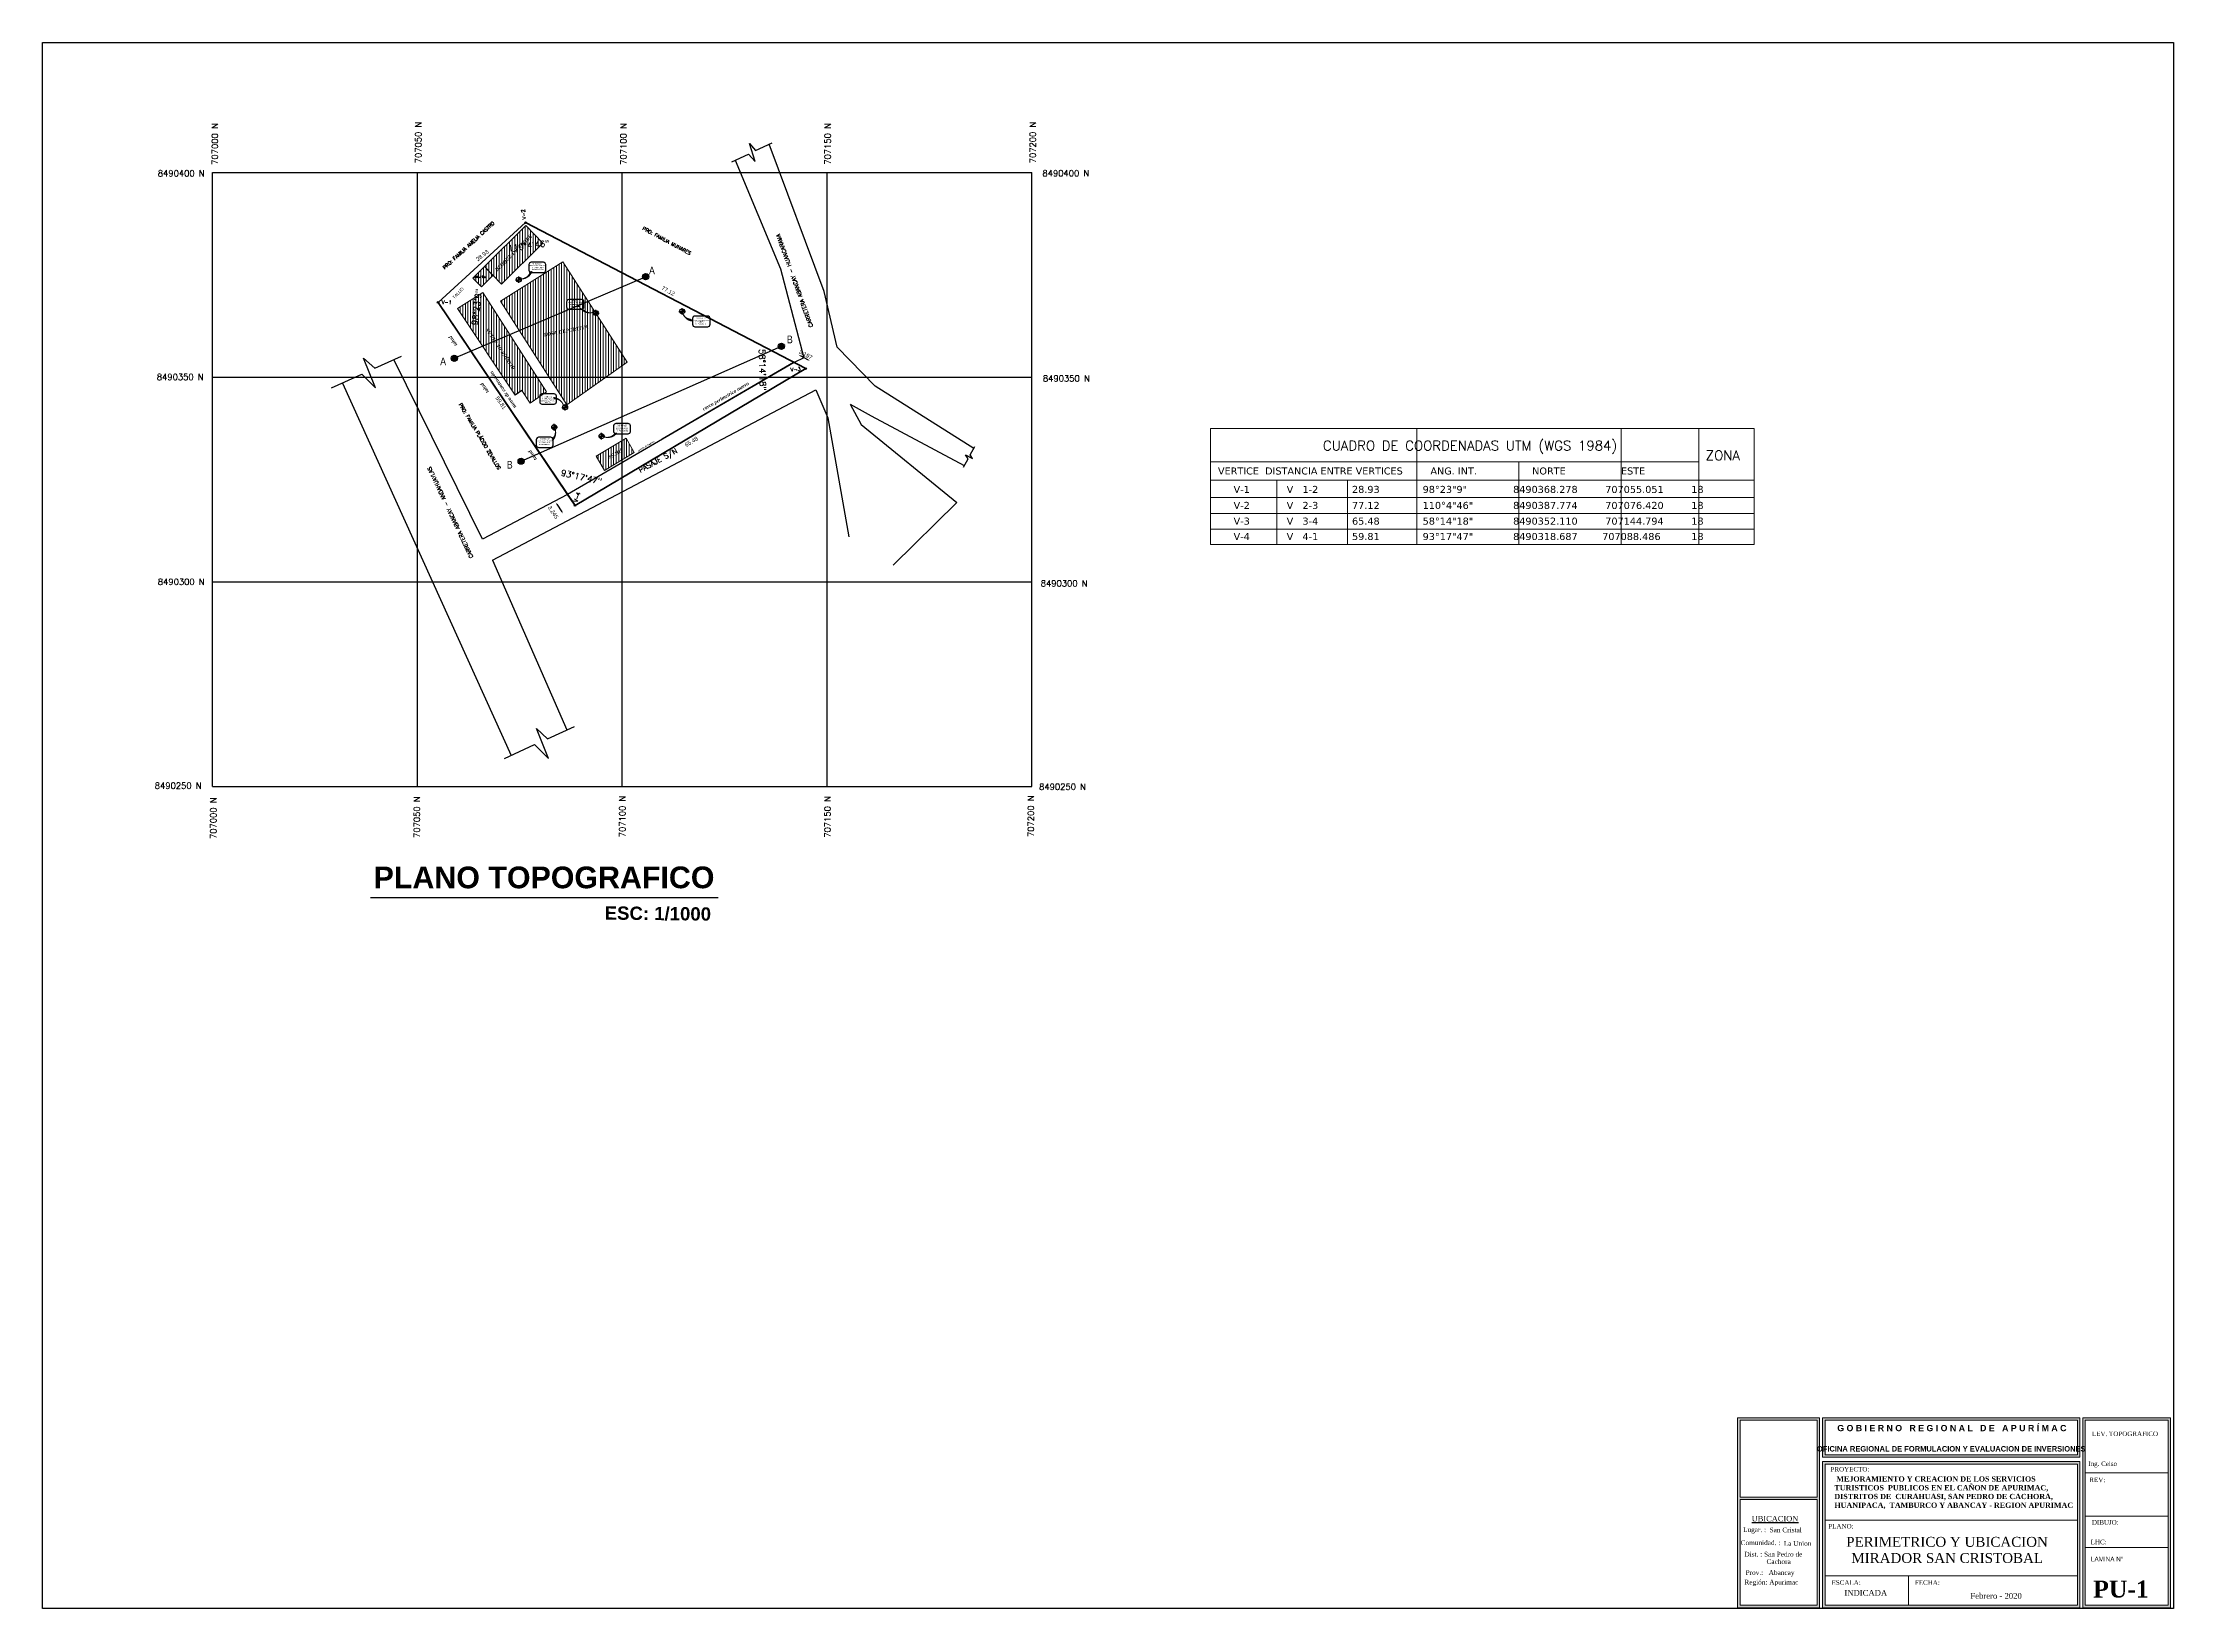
# Model space of a CAD drawing. Header units: metres. Extents: x 706327 to 707479, y 8490049 to 8490642.
# Drawn here: x 706958 to 707479, y 8490049 to 8490432 of the extents above; entities that cross this region are included whole.
import ezdxf
from ezdxf.enums import TextEntityAlignment as Align

# ---------------------------------------------------------------- set-up
doc = ezdxf.new("R2010")
doc.units = ezdxf.units.M
for name, color, linetype in [('$AUDIT-BAD-LAYER', 7, 'Continuous'), ('C-ANNO-MATC-TEXT', 150, 'Continuous'), ('C-HYDR-CTCH-HDPT', 2, 'Continuous'), ('C-PROP-BRNG', 92, 'Continuous'), ('C-PROP-TEXT', 92, 'Continuous'), ('C-ROAD-SECT-DIAG', 212, 'Continuous'), ('C-ROAD-TEXT', 11, 'Continuous'), ('C-SSWR-PIPE-PATT', 7, 'Continuous'), ('C-STRM-STRC', 170, 'Continuous'), ('CALLES', 7, 'Continuous'), ('graf-02', 4, 'Continuous'), ('V-SITE-VEGE', 80, 'Continuous')]:
    doc.layers.add(name, color=color, linetype=linetype)
for name, color, linetype, lineweight in [('0_Pen_No__1', 7, 'Continuous', 13), ('1-blanco', 7, 'Continuous', 25), ('2D Drafting - General_Pen_No__1', 7, 'Continuous', 13), ('A-ACOTACION', 7, 'Continuous', 9), ('auxiliar', 1, 'Continuous', 9), ('BLOQUES', 7, 'Continuous', 60), ('COTAS', 40, 'Continuous', 5), ('detalles', 84, 'Continuous', 25), ('PLUMA 02', 51, 'Continuous', 20), ('TEXTO', 152, 'Continuous', 0), ('Texto_Pen_No__21', 7, 'Continuous', 35), ('V-INTEREG', 5, 'Continuous', 5)]:
    doc.layers.add(name, color=color, linetype=linetype, lineweight=lineweight)
doc.layers.add('2D Drafting - General_Pen_No__102', color=7, linetype='Continuous', lineweight=13, true_color=0xcccccc)
doc.styles.add('ARIAL', font='arial.ttf')
doc.styles.add('COTAS', font='arial.ttf')
doc.styles.add('Dutch801 XBd BT', font='dutcheb.ttf', dxfattribs={"height": 0.2})
doc.styles.add('GENERATED_STYLE_7', font='GOTHIC.TTF')
doc.styles.add('MtXpl_Palatino_Linot', font='')
doc.styles.add('MtXpl_Verdana', font='')
doc.styles.add('ROMANT', font='romant.shx')
doc.styles.get("Standard").update_dxf_attribs({"font": 'simplex.shx'})
doc.styles.get('MtXpl_Palatino_Linot').set_extended_font_data('Palatino Linotype', italic=True, bold=True)
doc.styles.get('MtXpl_Verdana').set_extended_font_data('Verdana', bold=True)
doc.dimstyles.new('ESC. 1.1000', dxfattribs={"dimscale": 0, "dimtxt": 1.5, "dimasz": 0.05, "dimexe": 0.15, "dimexo": 0.1, "dimgap": 0.1, "dimtad": 1, "dimtoh": 1, "dimzin": 4, "dimdsep": 46, "dimtxsty": 'Standard', "dimblk": 'DOT', "dimcen": 0.25, "dimse1": 1, "dimse2": 1, "dimsd1": 1, "dimsd2": 1, "dimaunit": 1, "dimadec": 4, "dimazin": 3, "dimtfac": 1, "dimtix": 1, "dimtmove": 1, "dimatfit": 2, "dimldrblk": 'DOT', "dimfxl": 1, "dimarcsym": 1})
doc.dimstyles.new('GenAng', dxfattribs={"dimtxt": 1, "dimasz": 0.5, "dimexe": 0.18, "dimexo": 0.0625, "dimgap": 0.1, "dimtad": 0, "dimdec": 3, "dimzin": 1, "dimdsep": 46, "dimtxsty": 'COTAS', "dimcen": 0.09, "dimse1": 1, "dimse2": 1, "dimaunit": 1, "dimadec": 3, "dimazin": 0, "dimtfac": 1, "dimtdec": 3, "dimtofl": 0, "dimtmove": 2, "dimatfit": 3, "dimfxl": 1, "dimtolj": 1, "dimtzin": 1, "dimarcsym": 0})

# ---------------------------------------------------------------- blocks, each defined once
blk = doc.blocks.new('bm')
for p, q in [((-0.13, 0), (0.13, 0)), ((0, -0.13), (0, 0.13))]:
    blk.add_line(p, q)
at = {"const_width": 0.1}
for points in [[(-0.05, 0, 0.414214), (0, -0.05, 1)], [(0.05, 0, 0.414214), (0, 0.05, 1)]]:
    blk.add_lwpolyline(points, format="xyb", dxfattribs=at)
blk.add_circle((0, 0), 0.1)
blk = doc.blocks.new('*D64')
at = {"layer": 'C-STRM-STRC', "color": 0, "lineweight": -2, "transparency": 16777216}
blk.add_line((707084.03, 8490318.99), (707085.28, 8490317.13), dxfattribs=at)
at = {"layer": 'C-STRM-STRC', "color": 0, "lineweight": 40, "transparency": 16777216}
for points in [[(707084.09, 8490319.04), (707083.96, 8490318.94), (707083.75, 8490319.41)], [(707085.35, 8490317.18), (707085.21, 8490317.08), (707085.56, 8490316.71)]]:
    blk.add_solid(points, dxfattribs=at)
at = {"layer": 'Defpoints', "color": 0, "lineweight": 40, "transparency": 16777216}
for p in [(707086.67, 8490321.38), (707085.56, 8490316.71), (707088.49, 8490318.69)]:
    blk.add_point(p, dxfattribs=at)
at = {"layer": 'C-STRM-STRC', "color": 0, "lineweight": 40, "transparency": 16777216, "insert": (707083.11, 8490317.02), "char_height": 1, "attachment_point": 5, "rotation": 303.9889, "style": 'COTAS'}
blk.add_mtext('\\A1;3.245', dxfattribs=at)
blk = doc.blocks.new('*D65')
at = {"layer": 'C-STRM-STRC', "color": 0, "lineweight": -2, "transparency": 16777216}
blk.add_line((707143.42, 8490355.3), (707145.37, 8490354.29), dxfattribs=at)
at = {"layer": 'C-STRM-STRC', "color": 0, "lineweight": 40, "transparency": 16777216}
for points in [[(707143.46, 8490355.38), (707143.38, 8490355.23), (707142.97, 8490355.53)], [(707145.4, 8490354.36), (707145.33, 8490354.21), (707145.81, 8490354.06)]]:
    blk.add_solid(points, dxfattribs=at)
at = {"layer": 'Defpoints', "color": 0, "lineweight": 40, "transparency": 16777216}
for p in [(707141.96, 8490353.59), (707144.79, 8490352.11), (707145.81, 8490354.06)]:
    blk.add_point(p, dxfattribs=at)
at = {"layer": 'C-STRM-STRC', "color": 0, "lineweight": 40, "transparency": 16777216, "insert": (707144.78, 8490355.54), "char_height": 1, "attachment_point": 5, "rotation": 332.4541, "style": 'COTAS'}
blk.add_mtext('\\A1;3.197', dxfattribs=at)
blk = doc.blocks.new('*D66')
at = {"layer": 'Defpoints', "color": 0, "lineweight": 40, "transparency": 16777216}
for p in [(707076.42, 8490387.77), (707055.05, 8490368.28), (707055.05, 8490368.28), (707065.39, 8490370.02), (707088.49, 8490318.69)]:
    blk.add_point(p, dxfattribs=at)
at = {"layer": 'C-HYDR-CTCH-HDPT', "color": 0, "lineweight": 40, "transparency": 16777216, "insert": (707064.47, 8490367.15), "char_height": 1.5, "attachment_point": 5, "rotation": 83.1818}
blk.add_mtext('98°23\'9"', dxfattribs=at)
blk = doc.blocks.new('_Dot')
at = {"layer": 'graf-02', "color": 0, "lineweight": -2}
blk.add_line((-0.5, 0), (-1, 0), dxfattribs=at)
at = {"layer": 'graf-02', "color": 0, "const_width": 0.5}
blk.add_lwpolyline([(-0.25, 0, 1), (0.25, 0, 1)], format="xyb", close=True, dxfattribs=at)
blk = doc.blocks.new('*D67')
at = {"layer": 'Defpoints', "color": 0, "lineweight": 40, "transparency": 16777216}
for p in [(707076.42, 8490387.77), (707133.36, 8490353.74), (707144.79, 8490352.11), (707144.79, 8490352.11), (707088.49, 8490318.69)]:
    blk.add_point(p, dxfattribs=at)
at = {"layer": 'C-HYDR-CTCH-HDPT', "color": 0, "lineweight": 40, "transparency": 16777216, "insert": (707134.24, 8490351.82), "char_height": 1.5, "attachment_point": 5, "rotation": 271.5733}
blk.add_mtext('58°14\'18"', dxfattribs=at)
blk = doc.blocks.new('*D68')
at = {"layer": 'Defpoints', "color": 0, "lineweight": 40, "transparency": 16777216}
for p in [(707055.05, 8490368.28), (707144.79, 8490352.11), (707091.38, 8490324.08), (707088.49, 8490318.69), (707088.49, 8490318.69)]:
    blk.add_point(p, dxfattribs=at)
at = {"layer": 'C-HYDR-CTCH-HDPT', "color": 0, "lineweight": 40, "transparency": 16777216, "insert": (707090.04, 8490325.62), "char_height": 1.5, "attachment_point": 5, "rotation": 347.3406}
blk.add_mtext('93°17\'47"', dxfattribs=at)
blk = doc.blocks.new('*D69')
at = {"layer": 'Defpoints', "color": 0, "lineweight": 40, "transparency": 16777216}
for p in [(707076.42, 8490387.77), (707076.42, 8490387.77), (707079.33, 8490381.75), (707055.05, 8490368.28), (707144.79, 8490352.11)]:
    blk.add_point(p, dxfattribs=at)
at = {"layer": 'C-HYDR-CTCH-HDPT', "color": 0, "lineweight": 40, "transparency": 16777216, "insert": (707077.15, 8490382.13), "char_height": 1.5, "attachment_point": 5, "rotation": 7.4144}
blk.add_mtext('110°4\'46"', dxfattribs=at)

msp = doc.modelspace()

# ---------------------------------------------------------------- hatches: boundary and pattern name
at = {"layer": '2D Drafting - General_Pen_No__102', "linetype": 'Continuous'}
h = msp.add_hatch(color=256, dxfattribs=at)
h.paths.add_polyline_path([(707372.3007, 8490049.4354), (707392.3261, 8490049.4354), (707392.3261, 8490095.8476), (707372.3007, 8490095.8476)])
h.paths.add_polyline_path([(707391.7192, 8490050.0424), (707372.9151, 8490050.0424), (707372.9151, 8490075.8703), (707391.7192, 8490075.8703)], flags=16)
h.paths.add_polyline_path([(707372.9151, 8490076.4281), (707372.9151, 8490095.2406), (707391.7192, 8490095.2406), (707391.7192, 8490076.4281)], flags=16)
h = msp.add_hatch(color=256, dxfattribs=at)
h.paths.add_polyline_path([(707393.0402, 8490095.8476), (707393.0402, 8490086.2081), (707455.875, 8490086.2081), (707455.875, 8490095.8476)])
h.paths.add_polyline_path([(707393.6471, 8490086.815), (707393.6471, 8490095.2406), (707455.2681, 8490095.2406), (707455.2681, 8490086.815)], flags=16)
h = msp.add_hatch(color=256, dxfattribs=at)
h.paths.add_polyline_path([(707456.5891, 8490095.8476), (707456.5891, 8490049.4354), (707478.01, 8490049.4354), (707478.01, 8490095.8476)])
h.paths.add_polyline_path([(707457.196, 8490050.0424), (707457.196, 8490095.2406), (707477.4031, 8490095.2406), (707477.4031, 8490050.0424)], flags=16)
h = msp.add_hatch(color=256, dxfattribs=at)
h.paths.add_polyline_path([(707393.0402, 8490049.4354), (707455.875, 8490049.4354), (707455.875, 8490085.1371), (707393.0402, 8490085.1371)])
h.paths.add_polyline_path([(707393.6471, 8490050.0424), (707393.6471, 8490084.5301), (707455.2681, 8490084.5301), (707455.2681, 8490050.0424)], flags=16)
at = {"layer": 'BLOQUES', "lineweight": 0}
h = msp.add_hatch(dxfattribs=at)
h.set_pattern_fill('ANSI31', color=256, scale=0.2, angle=45)
h.paths.add_polyline_path([(707085.5902, 8490378.1351), (707085.3686, 8490378.1351), (707070.3692, 8490368.636), (707070.3692, 8490368.4162), (707086.3735, 8490343.3887), (707086.5792, 8490343.3887), (707101.0801, 8490353.6171), (707101.0801, 8490353.8444), (707093.8552, 8490365.1743, -0.57413081), (707092.9459, 8490365.7051, -0.24190435), (707093.2006, 8490366.2007)])
h.paths.add_polyline_path([(707096.2915, 8490360.8789), (707096.4915, 8490360.8789), (707096.4915, 8490360.6789), (707096.2915, 8490360.6789)], flags=16)
h.paths.add_polyline_path([(707080.5265, 8490382.6438), (707080.5265, 8490382.8465), (707076.5631, 8490386.9482), (707076.3657, 8490386.9482), (707066.365, 8490377.0255), (707070.5184, 8490372.7271), (707070.532, 8490372.7271)])
h.paths.add_polyline_path([(707067.6278, 8490374.0874), (707067.6278, 8490374.2857), (707067.8295, 8490374.2857), (707068.4361, 8490374.8821), (707066.365, 8490377.0255), (707063.5341, 8490374.2421), (707065.5253, 8490372.2168), (707065.7253, 8490372.2168)])
h.paths.add_polyline_path([(707066.0036, 8490370.6254), (707065.7842, 8490370.6254), (707059.9215, 8490366.8461), (707059.9215, 8490366.6312), (707062.2388, 8490363.1451), (707062.3494, 8490363.1451), (707062.3494, 8490362.9787), (707064.4927, 8490359.7542), (707064.6112, 8490359.7542), (707064.6112, 8490359.576), (707066.7728, 8490356.324), (707066.8876, 8490356.324), (707066.8876, 8490356.1512), (707069.266, 8490352.5732), (707069.3299, 8490352.5732), (707069.3299, 8490352.4771), (707071.5436, 8490349.1467), (707071.5979, 8490349.1467), (707071.5979, 8490349.065), (707073.8145, 8490345.7302), (707074.0258, 8490345.7302), (707075.0913, 8490346.4657), (707075.0913, 8490346.618), (707075.312, 8490346.618), (707075.4793, 8490346.7335), (707077.4414, 8490343.7816), (707077.6527, 8490343.7816), (707081.4327, 8490346.3908), (707081.4327, 8490346.6154)])
h.paths.add_polyline_path([(707073.4454, 8490358.5725), (707073.6454, 8490358.5725), (707073.6454, 8490358.3725), (707073.4454, 8490358.3725)], flags=16)
h.paths.add_polyline_path([(707101.0041, 8490335.0567), (707100.8474, 8490335.0567), (707100.8474, 8490335.096), (707093.7594, 8490330.7913), (707093.7594, 8490330.6305), (707093.7161, 8490330.6305), (707095.5576, 8490327.3838), (707095.6318, 8490327.3838), (707095.6318, 8490327.4838), (707095.8318, 8490327.4838), (707095.8318, 8490327.3838), (707095.9286, 8490327.3838), (707102.8406, 8490331.5817), (707102.8406, 8490331.7424), (707102.8839, 8490331.7424)])
h.paths.add_polyline_path([(707096.6415, 8490360.6289), (707097.9225, 8490360.6289), (707097.9225, 8490360.9289), (707096.6415, 8490360.9289)], flags=24)
h.paths.add_polyline_path([(707096.6415, 8490360.2289), (707097.5987, 8490360.2289), (707097.5987, 8490360.5289), (707096.6415, 8490360.5289)], flags=24)
h.paths.add_polyline_path([(707070.5192, 8490368.4226), (707071.8097, 8490368.4226), (707071.8097, 8490368.7226), (707070.5192, 8490368.7226)], flags=24)
h.paths.add_polyline_path([(707070.5192, 8490368.8226), (707070.9049, 8490368.8226), (707070.9049, 8490369.1226), (707070.5192, 8490369.1226)], flags=25)
h.paths.add_polyline_path([(707070.5192, 8490368.0226), (707071.3335, 8490368.0226), (707071.3335, 8490368.3226), (707070.5192, 8490368.3226)], flags=25)
h.paths.add_polyline_path([(707075.2436, 8490358.899), (707076.515, 8490358.899), (707076.515, 8490359.199), (707075.2436, 8490359.199)], flags=25)
h.paths.add_polyline_path([(707082.916, 8490347.1079), (707084.1112, 8490347.1079), (707084.1112, 8490347.4079), (707082.916, 8490347.4079)], flags=25)
h.paths.add_polyline_path([(707086.6874, 8490343.5387), (707087.1112, 8490343.5387), (707087.1112, 8490343.8387), (707086.6874, 8490343.8387)], flags=24)
h.paths.add_polyline_path([(707085.7765, 8490377.6851), (707086.5907, 8490377.6851), (707086.5907, 8490377.9851), (707085.7765, 8490377.9851)], flags=24)
h.paths.add_polyline_path([(707080.7675, 8490359.6677), (707092.0126, 8490361.7158), (707091.7749, 8490363.021), (707080.5298, 8490360.9729)], flags=24)
h.paths.add_polyline_path([(707076.7165, 8490386.4792), (707078.9498, 8490386.4792), (707078.9498, 8490386.7982), (707076.7165, 8490386.7982)], flags=24)
h.paths.add_polyline_path([(707070.7861, 8490372.9702), (707071.0195, 8490372.9702), (707071.0195, 8490373.2702), (707070.7861, 8490373.2702)], flags=25)
h.paths.add_polyline_path([(707070.775, 8490372.9771), (707070.9988, 8490372.9771), (707070.9988, 8490373.2771), (707070.775, 8490373.2771)], flags=24)
h.paths.add_polyline_path([(707067.9778, 8490374.0357), (707069.2493, 8490374.0357), (707069.2493, 8490374.3357), (707067.9778, 8490374.3357)], flags=25)
h.paths.add_polyline_path([(707069.6402, 8490375.2034), (707078.5927, 8490384.0822), (707077.3932, 8490385.2916), (707068.4408, 8490376.4128)], flags=24)
h.paths.add_polyline_path([(707067.9778, 8490374.4357), (707068.3636, 8490374.4357), (707068.3636, 8490374.7357), (707067.9778, 8490374.7357)], flags=24)
h.paths.add_polyline_path([(707065.8736, 8490372.3668), (707066.2688, 8490372.3668), (707066.2688, 8490372.6668), (707065.8736, 8490372.6668)], flags=24)
h.paths.add_polyline_path([(707073.7954, 8490358.3225), (707075.0764, 8490358.3225), (707075.0764, 8490358.6225), (707073.7954, 8490358.6225)], flags=24)
h.paths.add_polyline_path([(707077.7579, 8490343.9316), (707078.096, 8490343.9316), (707078.096, 8490344.2316), (707077.7579, 8490344.2316)], flags=24)
h.paths.add_polyline_path([(707075.4413, 8490346.368), (707076.7223, 8490346.368), (707076.7223, 8490346.668), (707075.4413, 8490346.668)], flags=25)
h.paths.add_polyline_path([(707075.4413, 8490346.768), (707075.8747, 8490346.768), (707075.8747, 8490347.068), (707075.4413, 8490347.068)], flags=24)
h.paths.add_polyline_path([(707075.4413, 8490345.949), (707077.6747, 8490345.949), (707077.6747, 8490346.268), (707075.4413, 8490346.268)], flags=25)
h.paths.add_polyline_path([(707074.131, 8490345.8802), (707074.5548, 8490345.8802), (707074.5548, 8490346.1802), (707074.131, 8490346.1802)], flags=24)
h.paths.add_polyline_path([(707071.7479, 8490348.8967), (707073.0383, 8490348.8967), (707073.0383, 8490349.1967), (707071.7479, 8490349.1967)], flags=24)
h.paths.add_polyline_path([(707071.7479, 8490349.2967), (707072.1717, 8490349.2967), (707072.1717, 8490349.5967), (707071.7479, 8490349.5967)], flags=24)
h.paths.add_polyline_path([(707069.4799, 8490352.3232), (707070.7703, 8490352.3232), (707070.7703, 8490352.6232), (707069.4799, 8490352.6232)], flags=24)
h.paths.add_polyline_path([(707069.4799, 8490352.7232), (707069.9037, 8490352.7232), (707069.9037, 8490353.0232), (707069.4799, 8490353.0232)], flags=24)
h.paths.add_polyline_path([(707067.0376, 8490356.074), (707068.3281, 8490356.074), (707068.3281, 8490356.374), (707067.0376, 8490356.374)], flags=24)
h.paths.add_polyline_path([(707067.0376, 8490356.474), (707067.6138, 8490356.474), (707067.6138, 8490356.774), (707067.0376, 8490356.774)], flags=24)
h.paths.add_polyline_path([(707064.7612, 8490359.5042), (707066.0516, 8490359.5042), (707066.0516, 8490359.8042), (707064.7612, 8490359.8042)], flags=24)
h.paths.add_polyline_path([(707064.7612, 8490359.9042), (707065.2516, 8490359.9042), (707065.2516, 8490360.2042), (707064.7612, 8490360.2042)], flags=24)
h.paths.add_polyline_path([(707062.4994, 8490362.8951), (707063.7803, 8490362.8951), (707063.7803, 8490363.1951), (707062.4994, 8490363.1951)], flags=24)
h.paths.add_polyline_path([(707062.4994, 8490363.2951), (707063.0756, 8490363.2951), (707063.0756, 8490363.5951), (707062.4994, 8490363.5951)], flags=24)
h.paths.add_polyline_path([(707060.0715, 8490366.6317), (707061.2668, 8490366.6317), (707061.2668, 8490366.9317), (707060.0715, 8490366.9317)], flags=24)
h.paths.add_polyline_path([(707060.0715, 8490367.0317), (707060.6572, 8490367.0317), (707060.6572, 8490367.3317), (707060.0715, 8490367.3317)], flags=25)
h.paths.add_polyline_path([(707060.0715, 8490366.2126), (707062.3049, 8490366.2126), (707062.3049, 8490366.5317), (707060.0715, 8490366.5317)], flags=25)
h.paths.add_polyline_path([(707065.1575, 8490362.1962), (707066.3065, 8490371.8063), (707063.7887, 8490372.1073), (707062.6397, 8490362.4972)], flags=9)
h.paths.add_polyline_path([(707074.5596, 8490352.2754), (707067.683, 8490362.5184), (707066.2688, 8490361.569), (707073.1454, 8490351.326)], flags=24)
h.paths.add_polyline_path([(707093.9094, 8490330.5805), (707095.1903, 8490330.5805), (707095.1903, 8490330.8805), (707093.9094, 8490330.8805)], flags=24)
h.paths.add_polyline_path([(707093.9094, 8490330.9805), (707094.3332, 8490330.9805), (707094.3332, 8490331.2805), (707093.9094, 8490331.2805)], flags=25)
h.paths.add_polyline_path([(707093.9094, 8490330.1615), (707096.1427, 8490330.1615), (707096.1427, 8490330.4805), (707093.9094, 8490330.4805)], flags=25)
h.paths.add_polyline_path([(707095.9818, 8490327.2338), (707097.2723, 8490327.2338), (707097.2723, 8490327.5338), (707095.9818, 8490327.5338)], flags=9)
h.paths.add_polyline_path([(707095.9818, 8490327.6338), (707096.3961, 8490327.6338), (707096.3961, 8490327.9338), (707095.9818, 8490327.9338)], flags=24)
h.paths.add_polyline_path([(707096.9056, 8490329.6577), (707100.3638, 8490331.8013), (707099.6653, 8490332.9281), (707096.2071, 8490330.7846)], flags=24)
at = {"layer": 'V-INTEREG', "lineweight": 0}
h = msp.add_hatch(dxfattribs=at)
h.set_pattern_fill('ANSI31', color=8, scale=0.027191, angle=-193.688975, style=0)
h.set_pattern_definition([(211.311025, (707076.1528444, 8490370.2434362), (0.0017663499, -0.0029038762), [])])
edge = h.paths.add_edge_path()
edge.add_line((707077.9639, 8490375.9357), (707077.6705, 8490375.582))
edge.add_line((707077.6705, 8490375.582), (707077.5641, 8490375.8112))
edge.add_arc((707075.3127, 8490376.3435), 2.3134, 273.126986, 346.699516, ccw=False)
edge.add_arc((707075.3425, 8490376.7884), 2.7566, 272.004722, 341.981115)
h.paths.add_polyline_path([(707075.4952, 8490374.1079), (707075.4389, 8490374.0335), (707075.5179, 8490373.9697), (707075.2427, 8490374.0056)])
h = msp.add_hatch(dxfattribs=at)
h.set_pattern_fill('ANSI31', color=8, scale=0.027191, angle=-212.683187, style=0)
h.set_pattern_definition([(192.31681, (707093.7149384, 8490362.03493), (0.0007250424, -0.003320663), [])])
edge = h.paths.add_edge_path()
edge.add_line((707089.831, 8490366.8278), (707090.2235, 8490366.5888))
edge.add_line((707090.2235, 8490366.5888), (707090.2495, 8490366.8403))
edge.add_arc((707092.2051, 8490368.0763), 2.3134, 212.294696, 285.867226)
edge.add_arc((707092.0321, 8490368.4873), 2.7566, 217.013097, 286.98949, ccw=False)
h.paths.add_polyline_path([(707092.7602, 8490365.9031), (707092.8376, 8490365.851), (707092.7837, 8490365.765), (707093.0323, 8490365.8884)])
h = msp.add_hatch(dxfattribs=at)
h.set_pattern_fill('ANSI31', color=8, scale=0.027191, angle=-73.516556, style=0)
h.set_pattern_definition([(331.483444, (707119.3110827, 8490371.6243013), (0.0016226757, 0.0029865386), [])])
edge = h.paths.add_edge_path()
edge.add_line((707117.1306, 8490363.7695), (707116.7214, 8490363.9786))
edge.add_line((707116.7214, 8490363.9786), (707116.9218, 8490364.1325))
edge.add_arc((707116.9495, 8490366.4457), 2.3134, 195.742264, 269.314794, ccw=False)
edge.add_arc((707117.3902, 8490366.5139), 2.7566, 194.62, 264.596393)
h.paths.add_polyline_path([(707114.8078, 8490365.7795), (707114.7229, 8490365.8181), (707114.6779, 8490365.7271), (707114.6527, 8490366.0035)])
h = msp.add_hatch(dxfattribs=at)
h.set_pattern_fill('ANSI31', color=8, scale=0.027191, angle=-156.38919, style=0)
h.set_pattern_definition([(248.61081, (707089.3194692, 8490340.8108893), (0.0031647951, -0.0012395809), [])])
edge = h.paths.add_edge_path()
edge.add_line((707083.1769, 8490345.0799), (707083.5936, 8490344.886))
edge.add_line((707083.5936, 8490344.886), (707083.3989, 8490344.7248))
edge.add_arc((707083.4559, 8490342.4121), 2.3134, 17.838777, 91.411307, ccw=False)
edge.add_arc((707083.0179, 8490342.3279), 2.7566, 16.716513, 86.692906)
h.paths.add_polyline_path([(707085.5718, 8490343.1563), (707085.658, 8490343.1208), (707085.6997, 8490343.2134), (707085.7349, 8490342.9381)])
h = msp.add_hatch(dxfattribs=at)
h.set_pattern_fill('ANSI31', color=8, scale=0.027191, angle=-113.904617, style=0)
h.set_pattern_definition([(291.095383, (707087.113911, 8490339.0816115), (0.00317111, 0.001223336), [])])
edge = h.paths.add_edge_path()
edge.add_line((707082.9699, 8490334.5117), (707083.1462, 8490334.9361))
edge.add_line((707083.1462, 8490334.9361), (707082.8937, 8490334.9234))
edge.add_arc((707081.3738, 8490336.6675), 2.3134, 311.073266, 384.645797)
edge.add_arc((707080.9939, 8490336.4338), 2.7566, 315.791668, 385.76806, ccw=False)
h.paths.add_polyline_path([(707083.4368, 8490337.5477), (707083.4764, 8490337.6322), (707083.5697, 8490337.592), (707083.4097, 8490337.8188)])
h = msp.add_hatch(dxfattribs=at)
h.set_pattern_fill('ANSI31', color=8, scale=0.027191, angle=-212.683187, style=0)
h.set_pattern_definition([(192.31681, (707094.9245115, 8490331.5983364), (0.0007250424, -0.003320663), [])])
edge = h.paths.add_edge_path()
edge.add_line((707098.6897, 8490336.3912), (707098.2971, 8490336.1523))
edge.add_line((707098.2971, 8490336.1523), (707098.2711, 8490336.4037))
edge.add_arc((707096.3155, 8490337.6397), 2.3134, 254.132774, 327.705304, ccw=False)
edge.add_arc((707096.4885, 8490338.0507), 2.7566, 253.01051, 322.986903)
h.paths.add_polyline_path([(707095.7604, 8490335.4665), (707095.683, 8490335.4144), (707095.737, 8490335.3284), (707095.4884, 8490335.4518)])

# ---------------------------------------------------------------- linework, layer by layer
msp.add_line((707075.4793, 8490346.7335), (707073.881, 8490345.6302))
at = {"flags": 128}
for points in [[(707126.7338, 8490402.638), (707130.7916, 8490404.5388), (707132.4217, 8490402.7011), (707131.0422, 8490407.0989), (707132.5736, 8490405.3736), (707136.6384, 8490407.2777)], [(707127.6085, 8490403.0477), (707138.6237, 8490376.4735), (707144.3665, 8490354.789), (707141.9596, 8490353.589)], [(707185.8296, 8490332.5765), (707161.7302, 8490347.8694), (707152.4628, 8490357.3927), (707149.3302, 8490370.9602), (707135.8883, 8490406.9263)], [(707058.9961, 8490354.638), (707105.7167, 8490374.5785)], [(707029.0523, 8490347.3874), (707036.415, 8490350.7525), (707039.7762, 8490347.3852), (707036.8661, 8490354.6784), (707039.5769, 8490352.1976), (707046.1104, 8490355.1837)], [(707086.6722, 8490321.3777), (707065.8757, 8490310.4629), (707044.2527, 8490354.3347)], [(707031.6962, 8490348.5958), (707072.8472, 8490257.6302)], [(707068.3482, 8490305.3655), (707147.2335, 8490346.9609), (707150.2234, 8490340.1145), (707155.3288, 8490311.0104)], [(707155.6151, 8490343.459), (707158.3314, 8490338.4295), (707181.6747, 8490319.4067), (707166.1589, 8490304.1007)], [(707155.6151, 8490343.459), (707160.7364, 8490340.5981), (707183.5101, 8490328.4231)], [(707183.3076, 8490328.0605), (707184.4456, 8490330.0983), (707183.7656, 8490331.0215), (707185.4788, 8490330.1559), (707184.9688, 8490331.0351), (707186.0962, 8490333.054)], [(707068.3482, 8490305.3655), (707086.4543, 8490263.8491)], [(707071.2538, 8490256.9019), (707078.6165, 8490260.267), (707081.9778, 8490256.8996), (707079.0676, 8490264.1929), (707081.7784, 8490261.7121), (707088.3119, 8490264.6982)]]:
    msp.add_lwpolyline(points, dxfattribs=at)
at = {"elevation": 3003, "flags": 128}
msp.add_lwpolyline([(707075.3178, 8490329.5042), (707138.8424, 8490357.5697)], dxfattribs=at)
at = {"lineweight": 40}
for points in [[(707142.4486, 8490351.7565), (707142.5325, 8490351.6125), (707142.9226, 8490351.9362)], [(707088.0252, 8490320.0486), (707088.1091, 8490319.9046), (707087.6351, 8490319.7249)]]:
    msp.add_solid(points, dxfattribs=at)
at = {"layer": '0_Pen_No__1', "linetype": 'Continuous'}
for p, q in [((707457.196, 8490082.3908), (707477.4031, 8490082.3908)), ((707455.2681, 8490070.8409), (707393.6471, 8490070.8409)), ((707457.196, 8490071.8195), (707477.4031, 8490071.8195)), ((707457.196, 8490064.1507), (707477.4031, 8490064.1507)), ((707393.6448, 8490057.1827), (707455.2704, 8490057.1827)), ((707413.9851, 8490057.1827), (707413.9851, 8490050.0424))]:
    msp.add_line(p, q, dxfattribs=at)
at = {"layer": '0_Pen_No__1', "linetype": 'Continuous', "flags": 128}
for points in [[(707372.3007, 8490049.4354), (707392.3261, 8490049.4354), (707392.3261, 8490095.8476), (707372.3007, 8490095.8476)], [(707393.0402, 8490086.2081), (707455.875, 8490086.2081), (707455.875, 8490095.8476), (707393.0402, 8490095.8476)], [(707456.5891, 8490049.4354), (707478.01, 8490049.4354), (707478.01, 8490095.8476), (707456.5891, 8490095.8476)], [(707372.9151, 8490095.2406), (707391.7192, 8490095.2406), (707391.7192, 8490076.4281), (707372.9151, 8490076.4281)], [(707393.6471, 8490086.815), (707455.2681, 8490086.815), (707455.2681, 8490095.2406), (707393.6471, 8490095.2406)], [(707457.196, 8490050.0424), (707477.4031, 8490050.0424), (707477.4031, 8490095.2406), (707457.196, 8490095.2406)], [(707393.0402, 8490085.1371), (707393.0402, 8490049.4354), (707455.875, 8490049.4354), (707455.875, 8490085.1371)], [(707393.6471, 8490084.5301), (707393.6471, 8490050.0424), (707455.2681, 8490050.0424), (707455.2681, 8490084.5301)], [(707372.9151, 8490050.0424), (707391.7192, 8490050.0424), (707391.7192, 8490075.8703), (707372.9151, 8490075.8703)]]:
    msp.add_lwpolyline(points, close=True, dxfattribs=at)
at = {"layer": '1-blanco', "linetype": 'Continuous', "lineweight": 5}
for p, q in [((707243.6073, 8490337.4975), (707243.6072, 8490324.8954)), ((707243.6073, 8490337.4975), (707293.9737, 8490337.4975)), ((707293.9737, 8490337.4975), (707293.9737, 8490321.1001)), ((707343.89, 8490337.4975), (707343.89, 8490321.1002)), ((707343.89, 8490337.4975), (707376.3368, 8490337.4975)), ((707362.8383, 8490337.4975), (707362.8383, 8490329.3177)), ((707243.6072, 8490324.8954), (707343.8899, 8490324.8954)), ((707243.6072, 8490309.1178), (707243.6072, 8490324.8954)), ((707243.6072, 8490312.8771), (707243.6072, 8490324.8936)), ((707243.6073, 8490329.3177), (707293.9737, 8490329.3177)), ((707259.7743, 8490324.8954), (707259.7743, 8490320.4731)), ((707277.028, 8490324.8954), (707277.028, 8490320.4731)), ((707293.9737, 8490324.9835), (707293.9737, 8490324.8954)), ((707293.9737, 8490324.8954), (707293.9737, 8490312.8771)), ((707343.8899, 8490324.9835), (707343.8899, 8490324.8954)), ((707343.8899, 8490324.8954), (707343.8899, 8490312.8771)), ((707343.89, 8490329.3177), (707362.8383, 8490329.3177)), ((707343.89, 8490324.8954), (707376.3368, 8490324.8954)), ((707362.8382, 8490324.9836), (707362.8382, 8490316.7137)), ((707362.8382, 8490324.9836), (707362.8382, 8490309.1178)), ((707362.8382, 8490324.8936), (707362.8382, 8490312.8771)), ((707362.8383, 8490329.3177), (707362.8383, 8490324.8954)), ((707362.8383, 8490329.3177), (707362.8383, 8490324.8954)), ((707362.8383, 8490324.8954), (707362.8383, 8490312.8771)), ((707243.6072, 8490316.7137), (707243.6072, 8490320.6224)), ((707243.6072, 8490320.6224), (707343.89, 8490320.6224)), ((707259.7743, 8490320.4731), (707259.7743, 8490312.8771)), ((707277.028, 8490320.4731), (707277.028, 8490312.8771)), ((707343.8899, 8490320.6224), (707376.3368, 8490320.6224)), ((707243.6072, 8490316.7137), (707343.8899, 8490316.7137)), ((707293.9736, 8490316.7137), (707293.9736, 8490312.8771)), ((707293.9737, 8490317.2994), (707293.9737, 8490309.1178)), ((707343.8899, 8490317.2994), (707343.8899, 8490309.1178)), ((707343.8899, 8490316.7137), (707343.8899, 8490312.8771)), ((707343.8899, 8490316.7137), (707376.3368, 8490316.7137)), ((707362.8383, 8490317.2994), (707362.8383, 8490309.1178)), ((707243.6072, 8490312.8771), (707343.8899, 8490312.8771)), ((707243.6072, 8490309.1178), (707343.8899, 8490309.1178)), ((707259.7743, 8490312.8771), (707259.7743, 8490309.1178)), ((707277.028, 8490312.8771), (707277.028, 8490309.1178)), ((707343.8899, 8490312.8771), (707376.3368, 8490312.8771)), ((707343.8899, 8490309.1178), (707376.3368, 8490309.1178))]:
    msp.add_line(p, q, dxfattribs=at)
at = {"layer": '1-blanco', "linetype": 'Continuous', "lineweight": 5, "flags": 128}
for points in [[(707293.9737, 8490337.4975), (707343.89, 8490337.4975)], [(707376.3368, 8490337.4975), (707376.3368, 8490309.1178)], [(707293.9737, 8490329.3177), (707343.89, 8490329.3177)], [(707318.9318, 8490329.3177), (707318.9318, 8490309.1178)]]:
    msp.add_lwpolyline(points, dxfattribs=at)
at = {"layer": '2D Drafting - General_Pen_No__1', "linetype": 'Continuous', "flags": 128}
for points in [[(707372.3007, 8490049.4354), (707392.3261, 8490049.4354), (707392.3261, 8490095.8476), (707372.3007, 8490095.8476)], [(707393.0402, 8490095.8476), (707393.0402, 8490086.2081), (707455.875, 8490086.2081), (707455.875, 8490095.8476)], [(707456.5891, 8490095.8476), (707456.5891, 8490049.4354), (707478.01, 8490049.4354), (707478.01, 8490095.8476)], [(707372.9151, 8490076.4281), (707372.9151, 8490095.2406), (707391.7192, 8490095.2406), (707391.7192, 8490076.4281)], [(707393.6471, 8490086.815), (707393.6471, 8490095.2406), (707455.2681, 8490095.2406), (707455.2681, 8490086.815)], [(707457.196, 8490050.0424), (707457.196, 8490095.2406), (707477.4031, 8490095.2406), (707477.4031, 8490050.0424)], [(707393.0402, 8490049.4354), (707455.875, 8490049.4354), (707455.875, 8490085.1371), (707393.0402, 8490085.1371)], [(707393.6471, 8490050.0424), (707393.6471, 8490084.5301), (707455.2681, 8490084.5301), (707455.2681, 8490050.0424)], [(707391.7192, 8490050.0424), (707372.9151, 8490050.0424), (707372.9151, 8490075.8703), (707391.7192, 8490075.8703)]]:
    msp.add_lwpolyline(points, close=True, dxfattribs=at)
at = {"layer": 'BLOQUES', "lineweight": 0, "flags": 128}
for points in [[(707080.6265, 8490382.743), (707070.525, 8490372.7202), (707066.365, 8490377.0255), (707076.4665, 8490387.0482)], [(707068.4361, 8490374.8821), (707065.6236, 8490372.1168), (707063.5341, 8490374.2421), (707066.365, 8490377.0255)], [(707070.2692, 8490368.5726), (707086.4374, 8490343.2887), (707101.1801, 8490353.6876), (707085.5265, 8490378.2351)], [(707109.7219, 8490334.9804), (707141.8024, 8490353.671), (707141.9596, 8490353.589), (707109.7975, 8490334.8509)], [(707102.9406, 8490331.6424), (707100.9474, 8490335.1567), (707093.6594, 8490330.7305), (707095.6527, 8490327.2163)]]:
    msp.add_lwpolyline(points, close=True, dxfattribs=at)
msp.add_lwpolyline([(707081.5327, 8490346.4598), (707077.5079, 8490343.6816), (707075.4793, 8490346.7335), (707073.881, 8490345.6302), (707059.8215, 8490366.7817), (707065.9394, 8490370.7254), (707081.5327, 8490346.4598)], dxfattribs=at)
at = {"layer": 'C-ANNO-MATC-TEXT'}
for p, q in [((707000.0002, 8490399.9999), (707200.0002, 8490399.9999)), ((707000.0002, 8490249.9999), (707000.0002, 8490399.9999)), ((707050.0002, 8490249.9999), (707050.0002, 8490399.9999)), ((707100.0002, 8490249.9999), (707100.0002, 8490399.9999)), ((707150.0002, 8490249.9999), (707150.0002, 8490399.9999)), ((707200.0002, 8490249.9999), (707200.0002, 8490399.9999)), ((707000.0002, 8490349.9999), (707200.0002, 8490349.9999)), ((707000.0002, 8490299.9999), (707200.0002, 8490299.9999)), ((707000.0002, 8490249.9999), (707200.0002, 8490249.9999))]:
    msp.add_line(p, q, dxfattribs=at)
at = {"layer": 'C-ROAD-SECT-DIAG', "lineweight": 40, "flags": 128}
msp.add_lwpolyline([(707086.6722, 8490321.3777), (707088.4611, 8490318.7244)], dxfattribs=at)
at = {"layer": 'C-ROAD-TEXT', "color": 4, "linetype": 'Continuous', "lineweight": -3}
for points, elevation in [([(707077.2272, 8490377.5165), (707077.2272, 8490376.1585, 0.41421356), (707077.7936, 8490375.5921), (707080.7451, 8490375.5921, 0.41421356), (707081.3116, 8490376.1585), (707081.3116, 8490377.5165, 0.41421356), (707080.7451, 8490378.0829), (707077.7936, 8490378.0829, 0.41421356)], -3505.372), ([(707090.5686, 8490368.4976), (707090.5686, 8490367.1397, -0.41421356), (707090.0021, 8490366.5732), (707087.0506, 8490366.5732, -0.41421356), (707086.4842, 8490367.1397), (707086.4842, 8490368.4976, -0.41421356), (707087.0506, 8490369.064), (707090.0021, 8490369.064, -0.41421356)], -507.09), ([(707117.1692, 8490364.3752), (707117.1692, 8490362.9493, 0.41421356), (707117.764, 8490362.3546), (707120.8631, 8490362.3546, 0.41421356), (707121.4578, 8490362.9493), (707121.4578, 8490364.3752, 0.41421356), (707120.8631, 8490364.9699), (707117.764, 8490364.9699, 0.41421356)], -177.8796), ([(707083.9289, 8490344.0217), (707083.9289, 8490345.3797, 0.41421356), (707083.3625, 8490345.9461), (707080.411, 8490345.9461, 0.41421356), (707079.8445, 8490345.3797), (707079.8445, 8490344.0217, 0.41421356), (707080.411, 8490343.4553), (707083.3625, 8490343.4553, 0.41421356)], -507.051), ([(707097.905, 8490338.1294), (707097.905, 8490336.7714, 0.41421356), (707098.4715, 8490336.205), (707101.423, 8490336.205, 0.41421356), (707101.9894, 8490336.7714), (707101.9894, 8490338.1294, 0.41421356), (707101.423, 8490338.6958), (707098.4715, 8490338.6958, 0.41421356)], -520.5089)]:
    msp.add_lwpolyline(points, format="xyb", close=True, dxfattribs=dict(at, elevation=elevation))
msp.add_lwpolyline([(707079.0259, 8490334.7762), (707079.0259, 8490333.4182, 0.41421356), (707079.5924, 8490332.8518), (707082.5438, 8490332.8518, 0.41421356), (707083.1103, 8490333.4182), (707083.1103, 8490334.7762, 0.41421356), (707082.5438, 8490335.3426), (707079.5924, 8490335.3426, 0.41421356)], format="xyb", close=True, dxfattribs=at)
at = {"layer": 'C-SSWR-PIPE-PATT'}
for centre in [(707076.4196, 8490387.7737), (707055.0505, 8490368.2784), (707055.0505, 8490368.2784), (707144.7944, 8490352.1104), (707088.4862, 8490318.6872)]:
    msp.add_circle(centre, 0.1964, dxfattribs=at)
at = {"layer": 'TEXTO', "lineweight": 30, "flags": 128}
msp.add_lwpolyline([(707038.5289, 8490222.9016), (707123.4601, 8490222.9016)], dxfattribs=at)
at = {"layer": 'V-SITE-VEGE', "flags": 128}
msp.add_lwpolyline([(707086.6722, 8490321.3777), (707055.0505, 8490368.2784), (707076.4196, 8490387.7737), (707141.9596, 8490353.589), (707086.6722, 8490321.3777)], dxfattribs=at)

# ---------------------------------------------------------------- block references
at = {"layer": 'detalles', "linetype": 'Continuous', "xscale": 6.096, "yscale": 6.096, "zscale": 6.096}
for p in [(707074.7281, 8490373.8467), (707093.5555, 8490365.7051, 2998.282), (707114.6294, 8490366.1054), (707086.0421, 8490342.6597, 2998.321), (707083.4072, 8490337.8207), (707094.9578, 8490335.6326)]:
    msp.add_blockref('bm', p, dxfattribs=at)

# ---------------------------------------------------------------- texts
at = {"layer": '$AUDIT-BAD-LAYER', "color": 0, "style": 'Dutch801 XBd BT'}
for s, p in [('PERIMETRICO Y UBICACION', (707398.8122, 8490064.3101, -177.2994)), ('MIRADOR SAN CRISTOBAL', (707400.0687, 8490060.363, -177.2994))]:
    msp.add_text(s, height=2.424604, dxfattribs=at).set_placement(p)
at = {"layer": '$AUDIT-BAD-LAYER', "style": 'Dutch801 XBd BT'}
for s, insert, char_height, attachment_point in [('LEV. TOPOGRAFICO', (707458.8, 8490092.4737), 1.118796, 1), ('PROYECTO:', (707394.9873, 8490083.8199), 1.1188, 1), ('Ing. Celso', (707457.9228, 8490085.163), 1.1188, 1), ('REV:', (707458.1739, 8490081.2266), 1.1188, 1), ('{\\LUBICACION}', (707375.7396, 8490070.4984), 1.342555, 7), ('PLANO:', (707394.4377, 8490069.8907), 1.1188, 1), ('DIBUJO:', (707458.8, 8490070.85), 1.1188, 1), ('Comunidad. :  ', (707373.0541, 8490064.7044), 1.162989, 7), ('Lugar. :     ', (707373.6292, 8490067.519), 1.162989, 7), ('            San Cristal', (707374.7918, 8490067.839), 1.162989, 7), ('            La Union', (707378.2397, 8490064.5335), 1.162989, 7), ('LHC:', (707458.5044, 8490066.0444), 1.1188, 1), ('Dist. : San Pedro de ', (707373.9626, 8490061.9002), 1.162989, 7), ('Cachora', (707379.3603, 8490060.1018), 1.16299, 7), ('{\\fCentury Gothic|b0|i0|c0|p34;LAMINA\\fCentury Gothic|b0|i0|c128|p34; \\fCentury Gothic|b0|i0|c0|p34;N°}', (707458.5666, 8490061.8653), 1.1187962, 1), ('Región: Apurimac', (707373.9653, 8490054.7083), 1.162989, 7), ('Prov.:   Abancay', (707374.2625, 8490057.0525), 1.162989, 7), ('{ESCALA:}', (707395.2489, 8490056.1407), 1.1188, 1), ('{FECHA:}', (707415.5892, 8490056.1407), 1.1188, 1), ('{INDICADA}', (707398.3784, 8490052.339), 1.3985, 7), ('Febrero - 2020', (707429.1306, 8490053.0211), 1.398495, 1)]:
    msp.add_mtext(s, dxfattribs=dict(at, insert=insert, char_height=char_height, attachment_point=attachment_point))
at = {"layer": '$AUDIT-BAD-LAYER', "insert": (707395.9366, 8490081.5255), "char_height": 1.2841415, "width": 58.76956, "attachment_point": 1}
msp.add_mtext('{\\fTimes New Roman|b1|i0|c0|p18; MEJORAMIENTO Y CREACION DE LOS SERVICIOS TURISTICOS  PUBLICOS EN EL CAÑON DE APURIMAC, DISTRITOS DE  CURAHUASI, SAN PEDRO DE CACHORA, HUANIPACA,  TAMBURCO Y ABANCAY - REGION APURIMAC\\P }', dxfattribs=at)
for s, p in [('         perímetro   13.875', (707062.6138, 8490374.319)), ('área   11.794', (707064.242, 8490374.6133))]:
    msp.add_text(s, height=0.2).set_placement(p)
at = {"char_height": 1, "attachment_point": 5, "style": 'COTAS'}
for s, insert, rotation in [('28.93', (707065.8444, 8490379.7675), 37.701128), ('59.81', (707070.3692, 8490343.7533), 303.58729), ('65.48', (707116.8759, 8490334.2617), 31.074812)]:
    msp.add_mtext(s, dxfattribs=dict(at, insert=insert, rotation=rotation))
at = {"layer": '0_Pen_No__1', "linetype": 'Continuous', "insert": (707393.6471, 8490087.5682), "char_height": 1.3296695, "width": 61.621008, "attachment_point": 7, "style": 'ARIAL'}
msp.add_mtext('\\pxqc,tc18.4125,r36.825;{\\fBodoni MT|b1|i0|c0|p18;OFICINA REGIONAL DE FORMULACION Y EVALUACION DE INVERSIONES\\fBernadette|b0|i0|c0|p2; \\C8;\\c8355711; }', dxfattribs=at)
at = {"layer": '1-blanco', "linetype": 'Continuous', "lineweight": 9}
for s, height, p in [('  CUADRO DE COORDENADAS UTM (WGS 1984)', 2.378341, (707267.7989, 8490332.1328, 270763.7411)), ('  ZONA', 2.37834, (707361.2605, 8490329.7235))]:
    msp.add_text(s, height=height, rotation=0.000126, dxfattribs=at).set_placement(p)
at = {"layer": '1-blanco', "linetype": 'Continuous', "lineweight": 9, "insert": (707245.4386, 8490327.9744), "char_height": 1.7188284, "width": 114.884745, "attachment_point": 1, "rotation": 0.000189}
msp.add_mtext('{\\fVerdana|b0|i0|c0|p34;VERTICE  DISTANCIA ENTRE VERTICES         ANG. INT.                  NORTE                  ESTE}', dxfattribs=at)
at = {"layer": '1-blanco', "linetype": 'Continuous', "lineweight": 5, "char_height": 1.7188284, "width": 136.455154, "attachment_point": 1, "rotation": 0.000189}
for s, insert in [('{\\fVerdana|b0|i0|c0|p34;V-1            V   1-2           28.93              98°23"9"               8490368.278         707055.051         18   }', (707249.2532, 8490323.4702)), ('{\\fVerdana|b0|i0|c0|p34;V-2            V   2-3           77.12              110°4"46"             8490387.774         707076.420         18   }', (707249.2532, 8490319.5616)), ('{\\fVerdana|b0|i0|c0|p34;V-3            V   3-4           65.48              58°14"18"             8490352.110         707144.794         18   }', (707249.2532, 8490315.725)), ('{\\fVerdana|b0|i0|c0|p34;V-4            V   4-1           59.81              93°17"47"             8490318.687        707088.486          18   }', (707249.2532, 8490311.9656))]:
    msp.add_mtext(s, dxfattribs=dict(at, insert=insert))
at = {"layer": '1-blanco', "linetype": 'Continuous', "lineweight": 9, "attachment_point": 8}
for s, insert, char_height, rotation in [('{\\fArial|b1|i0|c0|p34;PLANO TOPOGRAFICO}', (707080.91, 8490225.0981), 5.308416, 0.014456), ('{\\fArial|b1|i0|c0|p34;ESC: 1/1000}', (707108.6785, 8490217.3012), 3.244032, 359.393468)]:
    msp.add_mtext(s, dxfattribs=dict(at, insert=insert, char_height=char_height, rotation=rotation))
at = {"layer": 'auxiliar', "char_height": 0.9, "attachment_point": 5}
for s, insert, rotation in [('\\A1;V-2', (707075.9333, 8490389.8035), 97.68051), ('\\A1;V-1', (707057.1532, 8490368.3119), 357.715329), ('\\A1;V-3', (707142.3315, 8490351.9379), 4.766688), ('\\A1;V-4', (707088.9856, 8490320.73), 73.061404)]:
    msp.add_mtext(s, dxfattribs=dict(at, insert=insert, rotation=rotation))
at = {"layer": 'BLOQUES', "lineweight": 25, "char_height": 1.5, "attachment_point": 5, "rotation": 90}
for s, insert in [('707000 N', (707000.5336, 8490406.9833)), ('707050 N', (707050.2243, 8490407.3503)), ('707100 N', (707100.2876, 8490406.9788)), ('707150 N', (707150.1636, 8490407.0058)), ('707200 N', (707200.2269, 8490407.3503)), ('707000 N', (707000.1715, 8490242.2862)), ('707050 N', (707049.8522, 8490242.5517)), ('707100 N', (707100.0396, 8490242.7155)), ('707150 N', (707150.1029, 8490242.6049)), ('707200 N', (707199.744, 8490242.7791))]:
    msp.add_mtext(s, dxfattribs=dict(at, insert=insert))
at = {"layer": 'BLOQUES', "lineweight": 25, "char_height": 1.5, "attachment_point": 5}
for s, insert in [('8490400 N', (706992.3426, 8490399.84)), ('8490400 N', (707208.3051, 8490399.8482)), ('8490350 N', (706992.0949, 8490350.0718)), ('8490350 N', (707208.4159, 8490349.7216)), ('8490300 N', (706992.3404, 8490300.0411)), ('8490300 N', (707207.8934, 8490299.6454)), ('8490250 N', (706991.5908, 8490250.2255)), ('8490250 N', (707207.4975, 8490249.9711))]:
    msp.add_mtext(s, dxfattribs=dict(at, insert=insert))
at = {"layer": 'C-PROP-BRNG', "color": 42, "style": 'MtXpl_Palatino_Linot'}
for s, rotation, p in [('BLOQUE DE ADOBE', 44.763356, (707069.4465, 8490375.8019)), ('BLOQUE DE AULAS', 123.875011, (707073.9353, 8490352.1982)), ('LOSA DEPORTIVA', 10.322382, (707080.9407, 8490359.9507)), ('SS.HH', 31.792076, (707096.9634, 8490329.9838))]:
    msp.add_text(s, height=0.84375, rotation=rotation, dxfattribs=at).set_placement(p)
at = {"layer": 'C-PROP-BRNG', "color": 0, "style": 'MtXpl_Palatino_Linot'}
for s, height, rotation, p in [('talud', 0.84375, 124.239359, (707059.7671, 8490357.9681)), ('muro de contención ', 0.84375, 123.557617, (707074.1527, 8490342.7933)), ('talud', 0.84375, 124.239359, (707067.4861, 8490346.5071)), ('cerco perimetrico nuevo', 0.84375, 30.069977, (707119.9377, 8490341.8251)), ('talud', 0.84375, 124.239359, (707079.2, 8490330.0456)), ('puerta de ingreso', 0.421875, 30.844312, (707103.9881, 8490331.883, -1497.5))]:
    msp.add_text(s, height=height, rotation=rotation, dxfattribs=at).set_placement(p)
at = {"layer": 'C-ROAD-TEXT', "color": 6, "style": 'MtXpl_Verdana', "width": 0.75}
for s, height, p in [('ENTRE EL BLOQUE DE ADOBE Y LA LOSA  DEPORTIVA', 0.130913, (707077.2485, 8490377.1814, -3438.2777)), ('N = 9490373.8467 m', 0.234375, (707077.971, 8490376.6547, -3505.372)), ('CALICATA = 01', 0.257812, (707078.0731, 8490377.5591, -3568.7534)), ('E = 707074.7281 m', 0.234375, (707077.9746, 8490376.1875, -3505.372)), ('"INICIO DEL TALUD DETRAS DEL CERCO PERIMETRICO"', 0.130913, (707117.1955, 8490363.8398, -26.8377)), ('N = 8490366.11 m', 0.234375, (707117.9393, 8490363.4221, -26.8377)), ('E = 707114.63 m', 0.234375, (707117.9429, 8490362.9548, -26.8377)), ('"CALICATA = 04"', 0.257812, (707118.0414, 8490364.3265, -90.2191)), ('CALICATA = 02', 0.257812, (707079.8718, 8490334.8188, -63.3814)), ('N = 8490335.6326 m', 0.234375, (707098.4554, 8490337.2741, -520.5089)), ('AL PIE DEL MONTÍCULO DE TIERRA ', 0.130913, (707098.5292, 8490337.7692, -453.4146)), ('"CALICATA = 03"', 0.257812, (707098.6238, 8490338.1664, -583.8902)), ('E = 707094.9578 m', 0.234375, (707098.6589, 8490336.8068, -520.5089)), ('EN LA PARTE LIBRE AL COSTADO DE LA LOSA ', 0.130913, (707079.3726, 8490334.3963, 67.0943)), ('N = 8490337.82 m', 0.234375, (707079.7697, 8490333.9144)), ('E = 707083.41 m', 0.234375, (707079.7733, 8490333.4472))]:
    msp.add_text(s, height=height, dxfattribs=at).set_placement(p)
at = {"layer": 'C-ROAD-TEXT', "color": 3, "style": 'MtXpl_Verdana', "width": 0.75}
for s, height, p in [('MONUMENTADO PARALELO AL EJE DE LA LOSA', 0.130913, (707086.8417, 8490368.1563, -439.9957)), ('N = 8490365.6915 m', 0.234375, (707087.1188, 8490367.6423, -507.09)), ('E = 707093.5555 m', 0.234375, (707087.1268, 8490367.1751, -507.09)), ('BM = 02', 0.25781, (707087.8679, 8490368.5442, -570.4714)), ('MONUMENTADO PARALELO AL VÉRTICE DE LA LOSA', 0.130913, (707079.9269, 8490344.1307, -439.9567)), ('N = 8490342.6597 m', 0.234375, (707080.4444, 8490344.653, -507.051)), ('E = 707086.0421 m', 0.234375, (707080.4524, 8490345.1202, -507.051)), ('BM = 01', 0.25781, (707081.2283, 8490343.7174, -570.4324))]:
    msp.add_text(s, height=height, dxfattribs=at).set_placement(p)
at = {"layer": 'CALLES', "style": 'ROMANT'}
for s, height, rotation, p in [('PRO: FAMILIA AMELIA CASTRO', 0.85, 42.594273, (707062.5168, 8490382.2335)), ('PRO: FAMILIA MUNARES', 0.85, 331.815482, (707110.8739, 8490383.335)), ('CARRETERA ABANCAY - HUANCARAMA', 0.95625, 109.833543, (707142.0729, 8490373.6156)), ('PRO: FAMILIA PLÁCIDO ZEVALLOS', 0.85, 301.018493, (707065.3623, 8490335.6455, 3004)), ('PASAJE S/N', 1.275, 28.669802, (707108.7315, 8490329.6301)), ('CARRETERA ABANCAY - ANDAHUAYLAS', 0.95625, 115.177535, (707058.0337, 8490316.9684))]:
    msp.add_text(s, height=height, rotation=rotation, dxfattribs=at).set_placement(p, align=Align.MIDDLE)
at = {"layer": 'COTAS', "color": 1, "insert": (707059.9363, 8490370.5635, 3001), "char_height": 0.75, "attachment_point": 5, "rotation": 45.76382, "style": 'COTAS'}
msp.add_mtext('\\A1;TALUD ', dxfattribs=at)
at = {"layer": 'PLUMA 02', "color": 0, "linetype": 'Continuous', "ltscale": 0.005, "insert": (707459.1233, 8490056.0538), "char_height": 4.142164, "attachment_point": 1}
msp.add_mtext('{\\fTimes New Roman|b1|i0|c0|p18;PU-1}', dxfattribs=at)
at = {"layer": 'Texto_Pen_No__21', "linetype": 'Continuous', "insert": (707396.6323, 8490092.5256), "char_height": 1.533973, "attachment_point": 7, "style": 'GENERATED_STYLE_7'}
msp.add_mtext('{\\fArial|b1|i0|c0|p34;G O B I E R N O   R E G I O N A L   D E   A P U R Í M A C}', dxfattribs=at)

# ---------------------------------------------------------------- dimensions: what is measured, and where the dimension line sits
at = {"layer": 'C-STRM-STRC', "lineweight": 40}
dim = msp.add_aligned_dim(p1=(707086.6722, 8490321.3777), p2=(707088.4862, 8490318.6872), distance=-3.5287, dimstyle='GenAng', dxfattribs=at)
dim.commit()
dim.dimension.update_dxf_attribs({"geometry": '*D64', "text_midpoint": (707083.1089, 8490317.0184)})

# ---------------------------------------------------------------- next in the draw order: texts
at = {"layer": 'C-PROP-TEXT', "color": 253, "linetype": 'Continuous', "lineweight": -3, "char_height": 1.875, "attachment_point": 4, "bg_fill": 3, "box_fill_scale": 1.254, "bg_fill_color": 256, "bg_fill_true_color": 13158600, "bg_fill_transparency": 0}
for s, insert in [('{\\fArial Narrow|b0|i0|c0|p34;\\C30;A}', (707106.5391, 8490376.0884, 4)), ('{\\fArial Narrow|b0|i0|c0|p34;\\C30;B}', (707140.1954, 8490359.2443, 4)), ('{\\fArial Narrow|b0|i0|c0|p34;\\C30;A}', (707055.555, 8490353.8855)), ('{\\fArial Narrow|b0|i0|c0|p34;\\C30;B}', (707071.8172, 8490328.6334, 4))]:
    msp.add_mtext(s, dxfattribs=dict(at, insert=insert))

# ---------------------------------------------------------------- next in the draw order: hatches: boundary and pattern name
h = msp.add_hatch(color=256)
h.dxf.hatch_style = 1
h.set_gradient(color1=(0, 0, 255), color2=(255, 255, 0), tint=1, name='INVSPHERICAL')
h.paths.add_polyline_path([(707104.9667, 8490374.5785, 1), (707106.4667, 8490374.5785, 1)])
h = msp.add_hatch(color=256)
h.dxf.hatch_style = 1
h.set_gradient(color1=(0, 0, 255), color2=(255, 255, 0), tint=1, name='INVSPHERICAL')
h.paths.add_polyline_path([(707138.0924, 8490357.5697, 1), (707139.5924, 8490357.5697, 1)])
h = msp.add_hatch(color=256)
h.dxf.hatch_style = 1
h.set_gradient(color1=(0, 0, 255), color2=(255, 255, 0), tint=1, name='INVSPHERICAL')
h.paths.add_polyline_path([(707058.2461, 8490354.638, 1), (707059.7461, 8490354.638, 1)])
h = msp.add_hatch(color=256)
h.dxf.hatch_style = 1
h.set_gradient(color1=(0, 0, 255), color2=(255, 255, 0), tint=1, name='INVSPHERICAL')
h.paths.add_polyline_path([(707074.5678, 8490329.5042, 1), (707076.0678, 8490329.5042, 1)])

# ---------------------------------------------------------------- next in the draw order: linework, layer by layer
for centre in [(707105.7167, 8490374.5785), (707138.8424, 8490357.5697, 3003), (707058.9961, 8490354.638), (707075.3178, 8490329.5042, 3003)]:
    msp.add_circle(centre, 0.75)
at = {"layer": 'A-ACOTACION', "lineweight": 30, "flags": 128}
msp.add_lwpolyline([(706958.4932, 8490431.7618), (707478.6932, 8490431.7618), (707478.6932, 8490049.2618), (706958.4932, 8490049.2618), (706958.4932, 8490431.7618)], dxfattribs=at)
at = {"layer": 'C-STRM-STRC', "lineweight": 40, "flags": 128}
msp.add_lwpolyline([(707055.0505, 8490368.2784), (707076.4196, 8490387.7737), (707144.7944, 8490352.1104), (707088.4862, 8490318.6872), (707055.0505, 8490368.2784)], dxfattribs=at)

# ---------------------------------------------------------------- next in the draw order: texts
at = {"insert": (707111.2162, 8490371.106), "char_height": 1, "attachment_point": 5, "rotation": 331.759361, "style": 'COTAS'}
msp.add_mtext('77.12', dxfattribs=at)

# ---------------------------------------------------------------- next in the draw order: dimensions: what is measured, and where the dimension line sits
at = {"layer": 'C-HYDR-CTCH-HDPT', "lineweight": 40}
for base, line1, line2, picture, middle in [((707065.38688, 8490370.02282), ((707088.48617, 8490318.68719), (707055.05051, 8490368.27837)), ((707055.05051, 8490368.27837), (707076.41956, 8490387.77372)), '*D66', (707064.47308, 8490367.15176)), ((707079.32629, 8490381.75041), ((707076.41956, 8490387.77372), (707144.79438, 8490352.11043)), ((707055.05051, 8490368.27837), (707076.41956, 8490387.77372)), '*D69', (707077.15449, 8490382.1262)), ((707133.36131, 8490353.74434), ((707144.79438, 8490352.11043), (707088.48617, 8490318.68719)), ((707076.41956, 8490387.77372), (707144.79438, 8490352.11043)), '*D67', (707134.24198, 8490351.8206)), ((707091.3767, 8490324.076), ((707144.7944, 8490352.1104), (707088.4862, 8490318.6872)), ((707088.4862, 8490318.6872), (707055.0505, 8490368.2784)), '*D68', (707090.0439, 8490325.6224))]:
    dim = msp.add_angular_dim_2l(base=base, line1=line1, line2=line2, dimstyle='ESC. 1.1000', override={"dimscale": 1}, dxfattribs=at)
    dim.commit()
    dim.dimension.update_dxf_attribs({"geometry": picture, "text_midpoint": middle})
at = {"layer": 'C-STRM-STRC', "lineweight": 40}
dim = msp.add_aligned_dim(p1=(707141.9596, 8490353.589), p2=(707144.7944, 8490352.1104), distance=2.1934, dimstyle='GenAng', dxfattribs=at)
dim.commit()
dim.dimension.update_dxf_attribs({"geometry": '*D65', "text_midpoint": (707144.7803, 8490355.5401)})

doc.saveas('drawing.dxf')
